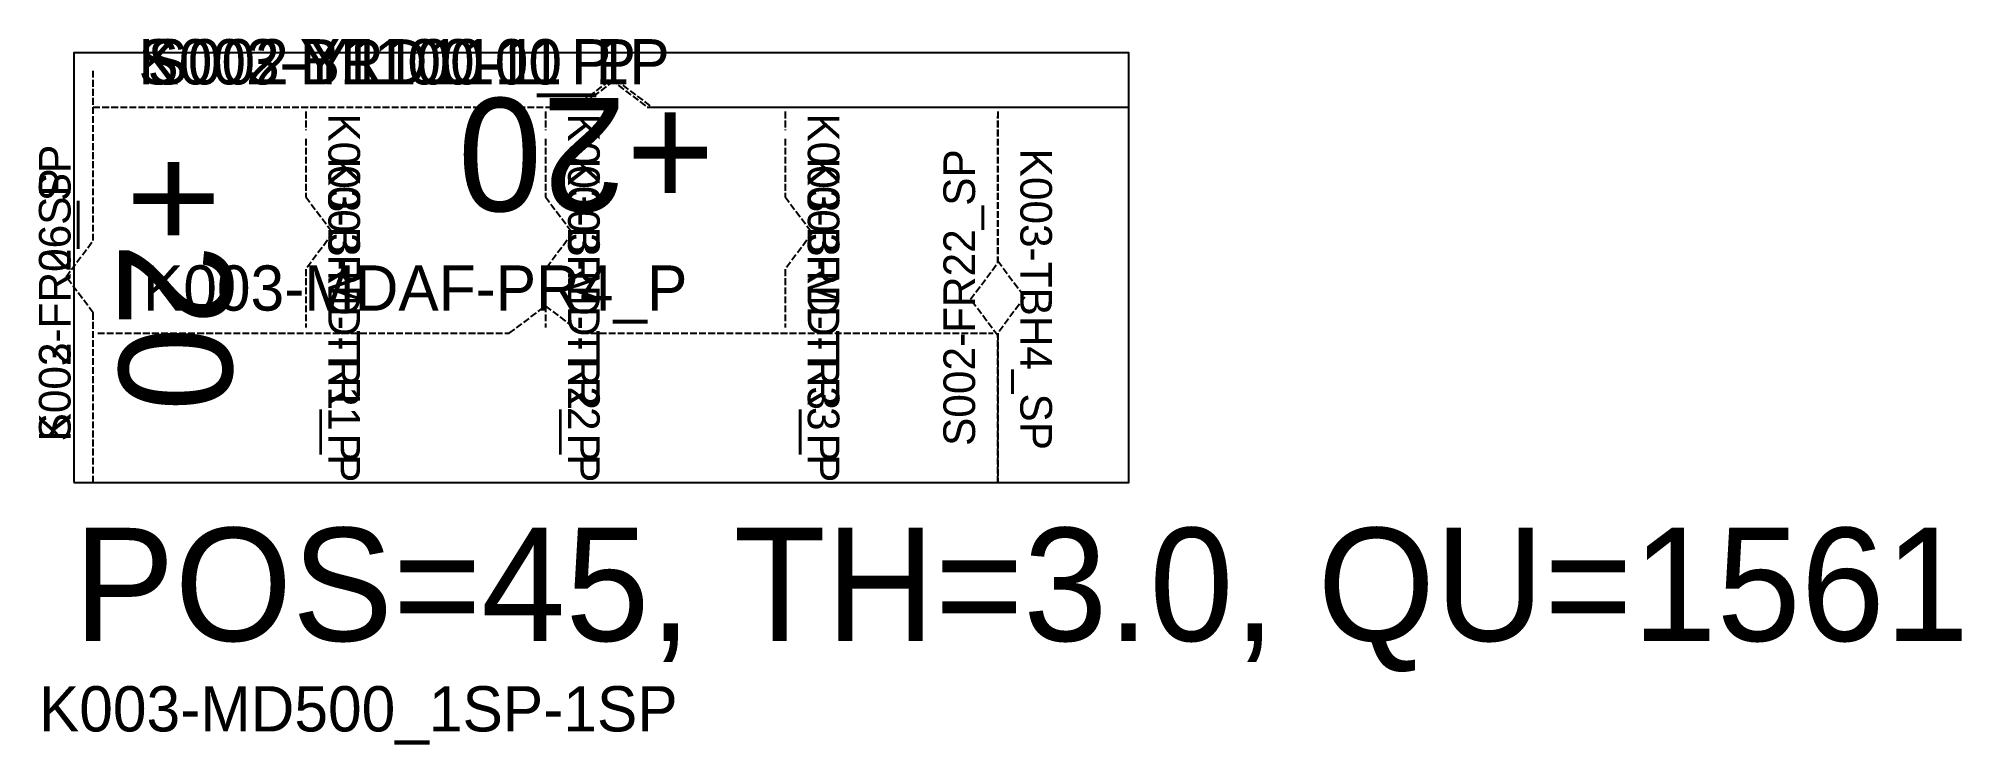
# Model space of a CAD drawing. Header units: inches. Extents: x -22688 to 5506, y -4302 to 14985.
# Drawn here: x -9172 to -7046, y 13055 to 13835 of the extents above; entities that cross this region are included whole.
import ezdxf

# ---------------------------------------------------------------- set-up
doc = ezdxf.new("R2010")
doc.units = ezdxf.units.IN
doc.header["$MEASUREMENT"] = 0
doc.linetypes.add('Dashed', pattern=[10, 7.5, -2.5])
doc.layers.get('0').update_dxf_attribs({"linetype": 'CONTINUOUS'})

msp = doc.modelspace()

# ---------------------------------------------------------------- texts
at = {"color": 7}
for s, height, p in [('S002-Y1100-11_P', 50, (-9061.808653, 13784.453539)), ('K003-BRD1100_1P', 50, (-9061.808653, 13784.453539)), ('S002-Y1100-1_P', 50, (-9051.808042, 13784.453539)), ('K003-MDAF-PR4_P', 50, (-9056.808347, 13534.453539)), ('POS=45, TH=3.0, QU=1561', 125, (-9133.308286, 13169.45415)), ('K003-MD500_1SP-1SP', 50, (-9171.809263, 13069.45415))]:
    msp.add_text(s, height=height, dxfattribs=at).set_placement(p)
for s, height, rotation, p in [('+20', 125, 180, (-8425.059385, 13769.45415)), ('K003-BRD-TR1_P', 34.999999, 270, (-8851.808042, 13752.403979)), ('K003-BRD-TR2_P', 34.999999, 270, (-8586.808653, 13752.403979)), ('K003-BRD-TR3_P', 34.999999, 270, (-8321.809263, 13752.403979)), ('S002-FR26_SP', 34.999999, 90, (-9136.808653, 13389.952807)), ('+20', 125, 270, (-9083.308286, 13706.95415)), ('K003-MD-TR1_P', 34.999999, 270, (-8851.808042, 13703.60332)), ('K003-MD-TR2_P', 34.999999, 270, (-8586.808653, 13703.60332)), ('K003-MD-TR3_P', 34.999999, 270, (-8321.809263, 13703.60332)), ('S002-FR22_SP', 34.999999, 90, (-8136.808653, 13384.954028)), ('K003-TBH4_SP', 34.999999, 270, (-8086.808653, 13713.452868)), ('K003-FR0_SP', 34.999999, 90, (-9136.808653, 13389.952807))]:
    msp.add_text(s, height=height, rotation=rotation, dxfattribs=at).set_placement(p)

# ---------------------------------------------------------------- linework, layer by layer
at = {"color": 7, "linetype": 'Dashed'}
for p, q in [((-8876.808042, 13754.453234), (-8876.808042, 13733.953051)), ((-8611.808653, 13754.453234), (-8611.808653, 13733.953051)), ((-8346.809263, 13754.453234), (-8346.809263, 13733.953051))]:
    msp.add_line(p, q, dxfattribs=at)
for points in [[(-9111.808653, 13344.45415), (-9111.808653, 13531.95415), (-9141.808958, 13571.953539), (-9111.808653, 13611.952929), (-9111.808653, 13799.452929)], [(-9111.808653, 13344.45415), (-9111.808653, 13531.95415), (-9141.808958, 13571.953539), (-9111.808653, 13611.952929), (-9111.808653, 13799.452929)], [(-9111.808653, 13759.453539), (-8579.307432, 13759.453539), (-8539.308042, 13789.453844), (-8499.308653, 13759.453539), (-7966.807432, 13759.453539)], [(-9111.808653, 13759.453539), (-8579.307432, 13759.453539), (-8539.308042, 13789.453844), (-8499.308653, 13759.453539), (-7966.807432, 13759.453539)], [(-9101.808042, 13759.453539), (-8574.308653, 13759.453539), (-8534.309263, 13789.453844), (-8494.309873, 13759.453539), (-7966.807432, 13759.453539)], [(-8111.808653, 13344.45415), (-8111.808653, 13506.95415), (-8141.807432, 13546.953539), (-8111.808653, 13586.952929), (-8111.808653, 13749.452929)], [(-8111.808653, 13754.453234), (-8111.808653, 13589.453844), (-8081.809873, 13549.452929), (-8111.808653, 13509.453539), (-8111.808653, 13344.45415)], [(-8876.808042, 13724.452929), (-8876.808042, 13660.204272), (-8846.809263, 13620.203356), (-8876.808042, 13580.203966), (-8876.808042, 13515.953783)], [(-8611.808653, 13724.452929), (-8611.808653, 13660.204272), (-8581.809873, 13620.203356), (-8611.808653, 13580.203966), (-8611.808653, 13515.953783)], [(-8346.809263, 13724.452929), (-8346.809263, 13660.204272), (-8316.807432, 13620.203356), (-8346.809263, 13580.203966), (-8346.809263, 13515.953783)], [(-9106.808347, 13509.453539), (-8651.808042, 13509.453539), (-8611.808653, 13539.453844), (-8571.809263, 13509.453539), (-8116.807432, 13509.453539)]]:
    msp.add_lwpolyline(points, dxfattribs=at)
at = {"color": 7}
msp.add_lwpolyline([(-9133.308286, 13344.45415), (-7966.807432, 13344.45415), (-7966.807432, 13819.45415), (-9133.308286, 13819.45415), (-9133.308286, 13344.45415)], dxfattribs=at)
msp.add_lwpolyline([(-9133.308286, 13344.45415), (-7966.807432, 13344.45415), (-7966.807432, 13819.45415), (-9133.308286, 13819.45415), (-9133.308286, 13344.45415)], dxfattribs=at)

msp.set_redraw_order([(e.dxf.handle, doc.entitydb.next_handle()) for e in msp.query("TEXT MTEXT ATTDEF DIMENSION ARC_DIMENSION")])  # texts and dimensions are drawn at this point

doc.saveas('drawing.dxf')
